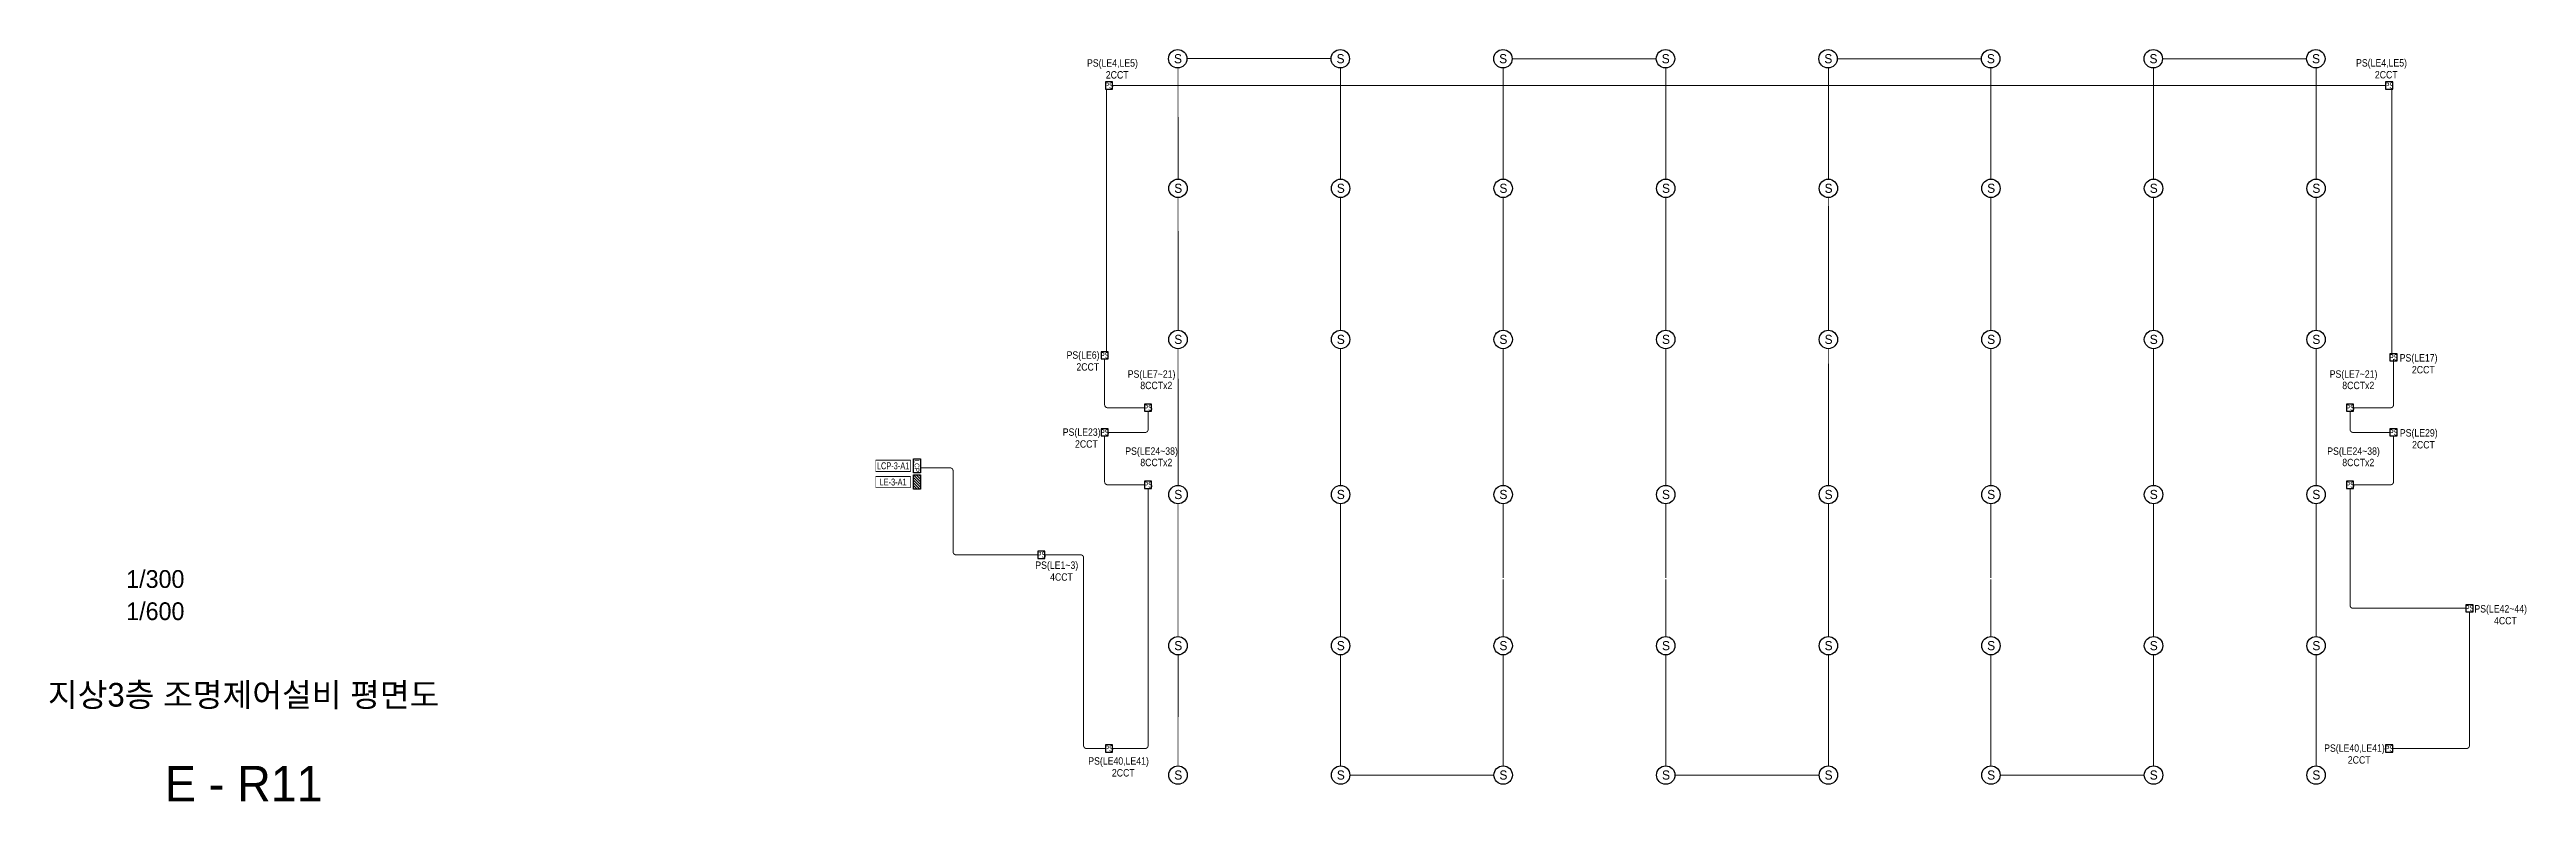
# Model space of a CAD drawing. Header units: millimetres. Extents: x 39625 to 501091, y -351975 to 833216.
# Drawn here: x 223424 to 348798, y 211990 to 250052 of the extents above; entities that cross this region are included whole.
import ezdxf
from ezdxf.enums import TextEntityAlignment as Align

# ---------------------------------------------------------------- set-up
doc = ezdxf.new("R2010")
doc.units = ezdxf.units.MM
doc.header["$LTSCALE"] = 150
doc.set_wipeout_variables(frame=1)
doc.linetypes.add('HIDDEN', pattern=[9.525, 6.35, -3.175])
for name, color, linetype in [('------01 Distribution Panel', 3, 'Continuous'), ('------02 Etc Panel', 3, 'Continuous'), ('------04 Lighting Switch', 2, 'Continuous'), ('-----30 Text', 2, 'Continuous'), ('-----41 Drawing Title', 2, 'Continuous'), ('-----42 Drawing Number', 2, 'Continuous'), ('-----43 Drawing Scale', 3, 'Continuous')]:
    doc.layers.add(name, color=color, linetype=linetype)
doc.styles.add('ELEC', font='')
doc.styles.get('ELEC').set_extended_font_data('Dotum')

msp = doc.modelspace()

# ---------------------------------------------------------------- texts
at = {"layer": '-----30 Text', "style": 'ELEC', "width": 0.9}
for s, p in [('PS(LE4,LE5)', (277225, 249324)), ('PS(LE4,LE5)', (341462, 249331)), ('2CCT', (277465, 248770)), ('2CCT', (341701, 248777)), ('PS(LE6)', (275738, 234540)), ('PS(LE17)', (343338, 234400)), ('2CCT', (275977, 233986)), ('PS(LE7~21)', (279205, 233579)), ('8CCTx2', (279445, 233049)), ('PS(LE7~21)', (340045, 233579)), ('8CCTx2', (340285, 233049)), ('2CCT', (343577, 233846)), ('PS(LE23)', (275668, 230640)), ('PS(LE29)', (343346, 230602)), ('2CCT', (275907, 230086)), ('PS(LE24~38)', (279205, 229679)), ('PS(LE24~38)', (340045, 229679)), ('2CCT', (343585, 230047)), ('8CCTx2', (279445, 229149)), ('8CCTx2', (340285, 229149)), ('PS(LE1~3)', (274406, 223905)), ('4CCT', (274646, 223350)), ('PS(LE42~44)', (347494, 221696)), ('4CCT', (347733, 221142)), ('PS(LE40,LE41)', (340092, 214646)), ('PS(LE40,LE41)', (277535, 213995)), ('2CCT', (277774, 213441)), ('2CCT', (340332, 214092))]:
    msp.add_text(s, height=375, dxfattribs=at).set_placement(p, align=Align.MIDDLE)
at = {"layer": '-----41 Drawing Title', "style": 'ELEC'}
msp.add_text('지상3층 조명제어설비 평면도', height=1200, dxfattribs=at).set_placement((233250, 217390), align=Align.MIDDLE_CENTER)
at = {"layer": '-----42 Drawing Number', "style": 'ELEC'}
msp.add_text('E - R11', height=1800, dxfattribs=at).set_placement((233250, 212890), align=Align.MIDDLE_CENTER)
at = {"layer": '-----43 Drawing Scale', "style": 'ELEC'}
for s, p in [('1/300', (228779, 223250)), ('1/600', (228779, 221620))]:
    msp.add_text(s, height=900, dxfattribs=at).set_placement(p, align=Align.MIDDLE_CENTER)
at = {"color": 4, "style": 'ELEC'}
for p in [(280743, 249357), (288973, 249357), (297203, 249357), (305432, 249357), (313662, 249357), (321891, 249357), (330121, 249357), (338350, 249357), (280758, 242797), (288987, 242797), (297217, 242797), (305447, 242797), (313676, 242797), (321906, 242797), (330135, 242797), (338365, 242797), (280758, 235147), (288987, 235147), (297217, 235147), (305447, 235147), (313676, 235147), (321906, 235147), (330135, 235147), (338365, 235147), (280758, 227297), (288987, 227297), (297217, 227297), (305447, 227297), (313676, 227297), (321906, 227297), (330135, 227297), (338365, 227297), (280758, 219647), (288987, 219647), (297217, 219647), (305447, 219647), (313676, 219647), (321906, 219647), (330135, 219647), (338365, 219647), (280758, 213097), (288987, 213097), (297217, 213097), (305447, 213097), (313676, 213097), (321906, 213097), (330135, 213097), (338365, 213097)]:
    msp.add_text('S', height=464, dxfattribs=at).set_placement(p, align=Align.RIGHT)

# ---------------------------------------------------------------- blocks, each defined once
blk = doc.blocks.new('ps')
blk.add_lwpolyline([(-79296, 80452), (-79751, 80452), (-79751, 79997), (-79296, 79997)], close=True)
at = {"style": 'ELEC', "width": 0.7}
blk.add_text('PS', height=379.2, dxfattribs=at).set_placement((-79517, 80226), align=Align.MIDDLE_CENTER)
blk = doc.blocks.new('A02')
h = blk.add_hatch()
h.set_pattern_fill('ANSI31', color=256, scale=25, style=0)
h.set_pattern_definition([(45, (-2000, -19200), (-56.1266, 56.1266), [])])
h.paths.add_polyline_path([(-300, 300), (-300, 0), (300, 0), (300, 300)])
blk.add_lwpolyline([(300, 0), (-300, 0), (-300, 300), (300, 300)], close=True)
blk = doc.blocks.new('A07')
blk.add_lwpolyline([(-300, 0), (-300, 300), (300, 300), (300, 0)], close=True)
at = {"style": 'ELEC'}
blk.add_text('LCP', height=200, dxfattribs=at).set_placement((0, 150), align=Align.MIDDLE)

# ---------------------------------------------------------------- linework, layer by layer
at = {"layer": '------01 Distribution Panel', "color": 1}
msp.add_lwpolyline([(265245, 227897), (267000, 227897), (267000, 228422), (265245, 228422)], close=True, dxfattribs=at)
at = {"color": 4, "linetype": 'HIDDEN', "lineweight": -3, "ltscale": 0.2, "const_width": 50, "elevation": 0}
for points in [[(281009, 249603), (288307, 249603)], [(297454, 249575), (304751, 249575)], [(313913, 249586), (321210, 249586)], [(330372, 249575), (337670, 249575)], [(280543, 249120), (280544, 243491)], [(288773, 249120), (288774, 243491)], [(297002, 249120), (297003, 243491)], [(305232, 249120), (305233, 243491)], [(313462, 249120), (313462, 243491)], [(321691, 249120), (321692, 243491)], [(329921, 249120), (329921, 243491)], [(338150, 249120), (338151, 243491)], [(280543, 242559), (280544, 238734)], [(288773, 242559), (288774, 238734)], [(297002, 242559), (297003, 238734)], [(305232, 242559), (305233, 238700)], [(313461, 242559), (313463, 238700)], [(321691, 242559), (321692, 238734)], [(329920, 242559), (329922, 238700)], [(338150, 242559), (338151, 238734)], [(280544, 238734), (280545, 235841)], [(288774, 238734), (288774, 235841)], [(297003, 238734), (297004, 235841)], [(305233, 238734), (305233, 235841)], [(313463, 238734), (313463, 235841)], [(321692, 238734), (321692, 235841)], [(329922, 238734), (329922, 235841)], [(338151, 238734), (338152, 235841)], [(280545, 227991), (280543, 234909)], [(288775, 227991), (288773, 234909)], [(297004, 227991), (297002, 234909)], [(305234, 227991), (305232, 234909)], [(313463, 227991), (313461, 234909)], [(321693, 227991), (321691, 234909)], [(329922, 227991), (329920, 234909)], [(338152, 227991), (338150, 234909)], [(280543, 223234), (280543, 227059)], [(288773, 223234), (288773, 227059)], [(297002, 223300), (297002, 227059)], [(305232, 223300), (305232, 227059)], [(313462, 222700), (313462, 227059)], [(321691, 223300), (321691, 227059)], [(329921, 223234), (329921, 227059)], [(338150, 223234), (338150, 227059)], [(280543, 220341), (280543, 223234)], [(288773, 220341), (288773, 223234)], [(297002, 220341), (297002, 223234)], [(305232, 220341), (305232, 223234)], [(313462, 220341), (313462, 223234)], [(321691, 220341), (321691, 223234)], [(329921, 220341), (329921, 223234)], [(338150, 220341), (338150, 223234)], [(280543, 213791), (280544, 219409)], [(288773, 213791), (288774, 219409)], [(297002, 213791), (297003, 219409)], [(305232, 213791), (305233, 219409)], [(313462, 213791), (313462, 219409)], [(321691, 213791), (321692, 219409)], [(329921, 213791), (329922, 219409)], [(338150, 213791), (338151, 219409)], [(289239, 213325), (296536, 213325)], [(305698, 213325), (312995, 213325)], [(322157, 213323), (329454, 213323)]]:
    msp.add_lwpolyline(points, dxfattribs=at)
at = {"color": 30, "linetype": 'HIDDEN', "lineweight": -3, "ltscale": 0.2, "const_width": 50, "elevation": 0}
for points in [[(277230, 248230), (341670, 248230)], [(276920, 248050), (276920, 234750)], [(341980, 248050), (341980, 234650)]]:
    msp.add_lwpolyline(points, dxfattribs=at)
for points in [[(276830, 234390), (276830, 232070, 0.4142136), (276980, 231920), (278850, 231920)], [(342070, 234390), (342070, 232070, -0.4142136), (341920, 231920), (340050, 231920)], [(279030, 231740), (279030, 230820, -0.4142136), (278880, 230670), (277010, 230670)], [(339870, 231740), (339870, 230820, 0.4142136), (340020, 230670), (341890, 230670)], [(278850, 228020), (276980, 228020, -0.4142136), (276830, 228170), (276830, 230490)], [(340050, 228020), (341920, 228020, 0.4142136), (342070, 228170), (342070, 230490)], [(267510, 228875), (269009, 228875, -0.4142136), (269159, 228725), (269159, 224625, 0.4142039), (269309, 224475), (273450, 224475)], [(279030, 227840), (279030, 214820, -0.4142136), (278880, 214670), (277230, 214670)], [(339870, 227840), (339870, 221920, 0.4142136), (340020, 221770), (345732, 221770)], [(273810, 224475), (275615, 224475, -0.4142136), (275765, 224325), (275765, 214820, 0.4142136), (275915, 214670), (276870, 214670)], [(345912, 221590), (345912, 214820, -0.4142136), (345762, 214670), (342030, 214670)]]:
    msp.add_lwpolyline(points, format="xyb", dxfattribs=at)
at = {"color": 2}
for centre in [(280529, 249585), (288758, 249585), (296988, 249585), (305218, 249585), (313447, 249585), (321677, 249585), (329906, 249585), (338136, 249585), (280543, 243025), (288773, 243025), (297002, 243025), (305232, 243025), (313462, 243025), (321691, 243025), (329921, 243025), (338150, 243025), (280543, 235375), (288773, 235375), (297002, 235375), (305232, 235375), (313462, 235375), (321691, 235375), (329921, 235375), (338150, 235375), (280543, 227525), (288773, 227525), (297002, 227525), (305232, 227525), (313462, 227525), (321691, 227525), (329921, 227525), (338150, 227525), (280543, 219875), (288773, 219875), (297002, 219875), (305232, 219875), (313462, 219875), (321691, 219875), (329921, 219875), (338150, 219875), (280543, 213325), (288773, 213325), (297002, 213325), (305232, 213325), (313462, 213325), (321691, 213325), (329921, 213325), (338150, 213325)]:
    msp.add_circle(centre, 466, dxfattribs=at)

# ---------------------------------------------------------------- block references
at = {"layer": '------01 Distribution Panel', "xscale": 1.2, "yscale": 1.2, "zscale": 1.2, "rotation": 270}
msp.add_blockref('A02', (267150, 228160), dxfattribs=at)
at = {"layer": '------02 Etc Panel', "xscale": 1.2, "yscale": 1.2, "zscale": 1.2, "rotation": 270}
msp.add_blockref('A07', (267150, 228980), dxfattribs=at)
at = {"layer": '------04 Lighting Switch', "xscale": 0.790589613177827, "yscale": 0.790589613177827, "zscale": 0.790589613177827}
for p in [(339920, 184805), (404720, 184805), (339700, 171145), (404940, 171045), (341900, 168495), (402740, 168495), (339700, 167245), (404940, 167245), (341900, 164595), (402740, 164595), (336500, 161050), (408783, 158345), (339920, 151245), (404720, 151245)]:
    msp.add_blockref('ps', p, dxfattribs=at)

msp.set_redraw_order([(e.dxf.handle, doc.entitydb.next_handle()) for e in msp.query("TEXT MTEXT ATTDEF DIMENSION ARC_DIMENSION")])  # texts and dimensions are drawn at this point

# ---------------------------------------------------------------- next in the draw order: wipeouts: each hides what was drawn before it
at = {"color": 1}
msp.add_wipeout([(265245, 227897), (267000, 227897), (267000, 228422), (265245, 228422)], dxfattribs=at)

# ---------------------------------------------------------------- next in the draw order: linework, layer by layer
at = {"layer": '------01 Distribution Panel', "color": 1}
msp.add_lwpolyline([(265245, 228717), (267000, 228717), (267000, 229242), (265245, 229242)], close=True, dxfattribs=at)

# ---------------------------------------------------------------- next in the draw order: wipeouts: each hides what was drawn before it
at = {"color": 1}
msp.add_wipeout([(265245, 228717), (267000, 228717), (267000, 229242), (265245, 229242)], dxfattribs=at)

# ---------------------------------------------------------------- next in the draw order: texts
at = {"layer": '------01 Distribution Panel', "style": 'ELEC', "width": 0.7}
for s, p in [('LCP-3-A1', (266123, 228980)), ('LE-3-A1', (266123, 228160))]:
    msp.add_text(s, height=350, dxfattribs=at).set_placement(p, align=Align.MIDDLE_CENTER)

doc.saveas('drawing.dxf')
